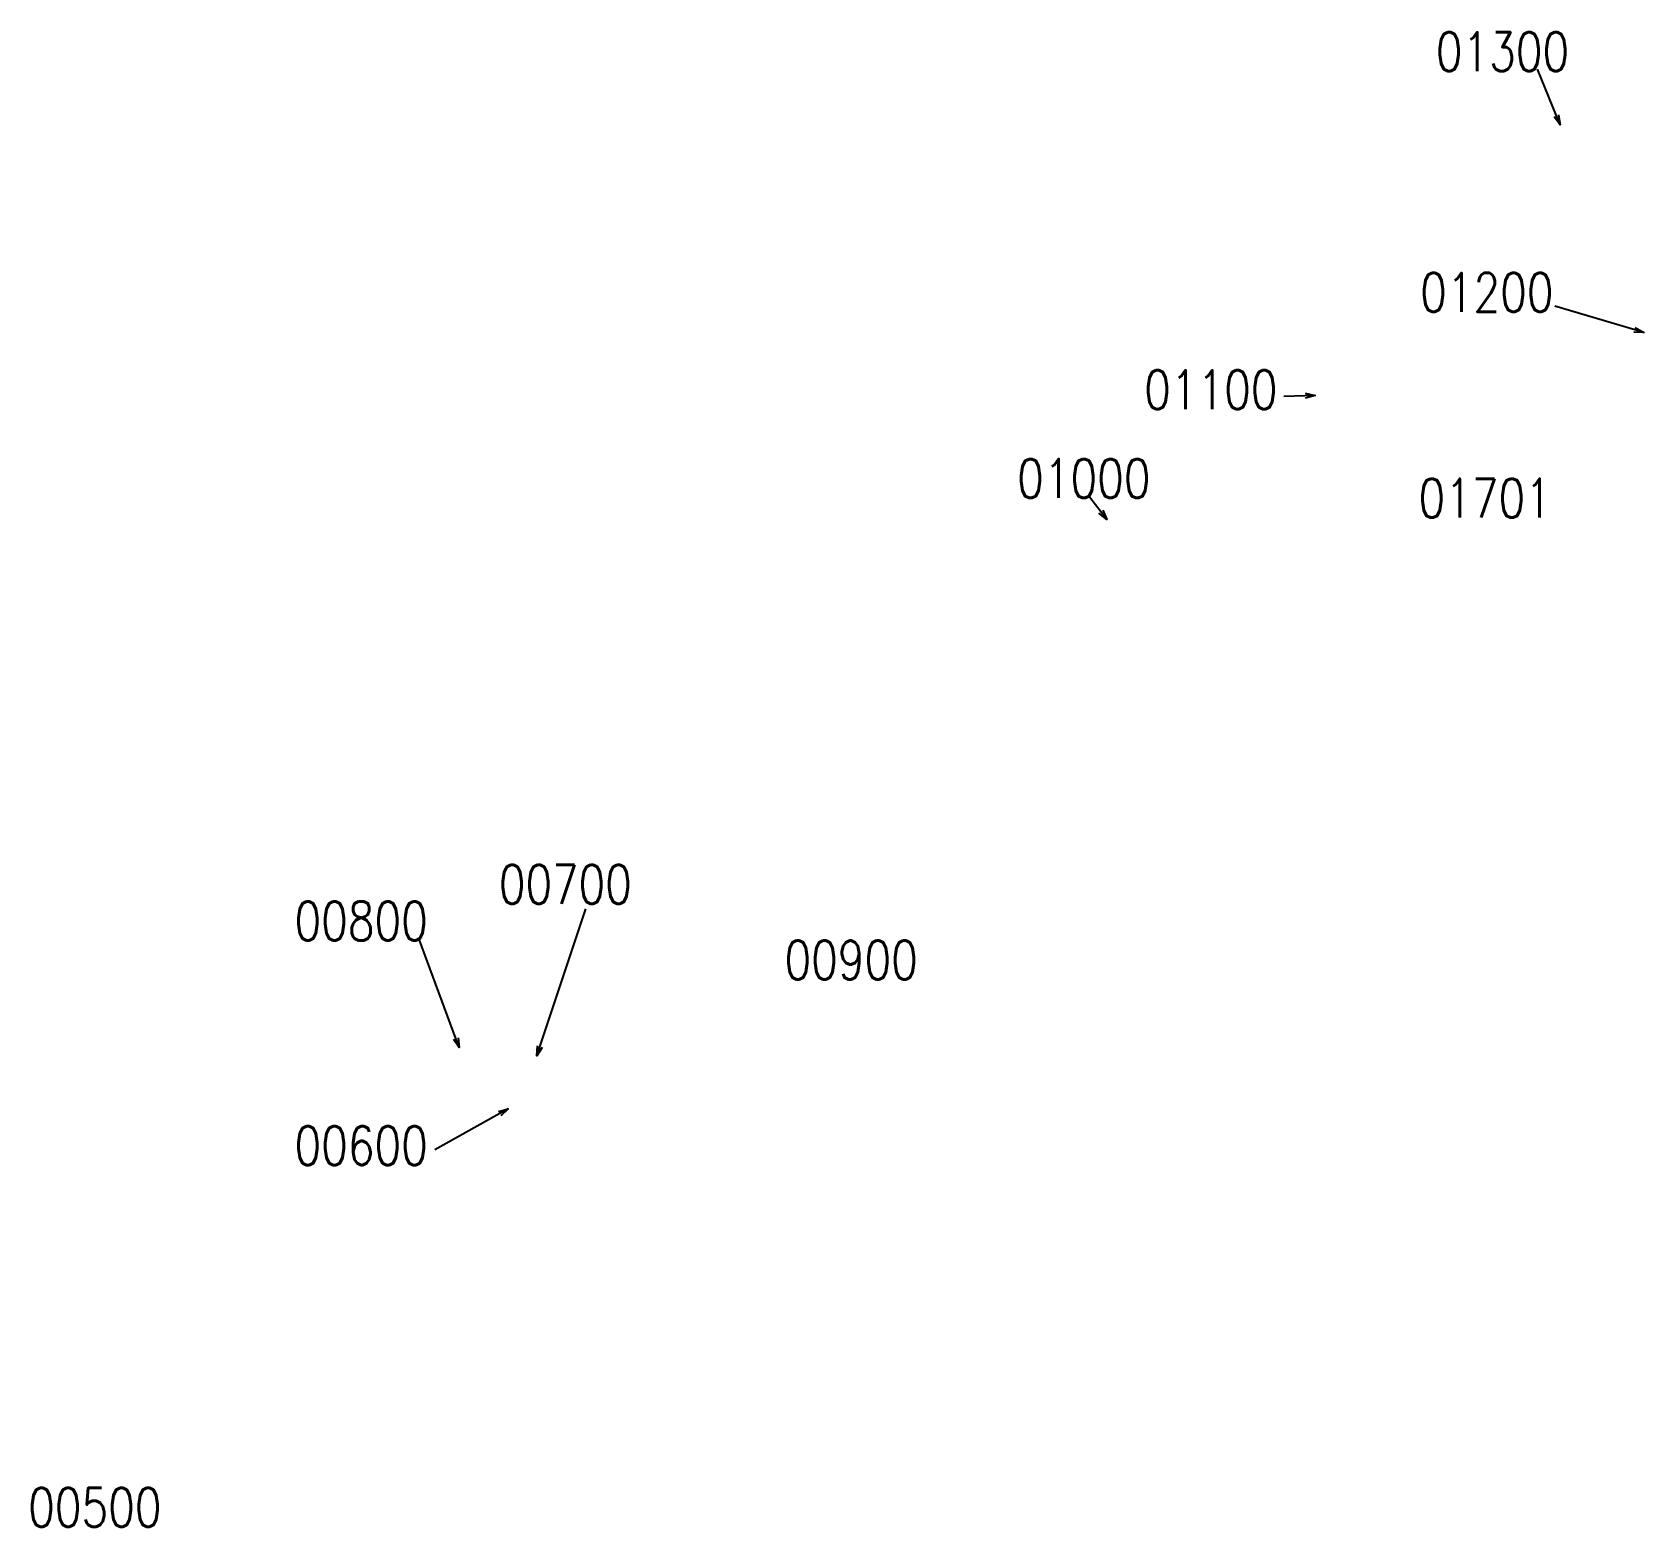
# Model space of a CAD drawing. Header units: metres. Extents: x 615852 to 659911, y 1301217 to 1325118.
# Drawn here: x 651592 to 652421, y 1317872 to 1318641 of the extents above; entities that cross this region are included whole.
import ezdxf
from ezdxf.enums import TextEntityAlignment as Align

# ---------------------------------------------------------------- set-up
doc = ezdxf.new("R2010")
doc.units = ezdxf.units.M
doc.layers.add('41', color=1, linetype='Continuous')
doc.styles.add('ROMANS', font='ROMANS', dxfattribs={"height": 0.2})

msp = doc.modelspace()

# ---------------------------------------------------------------- texts
at = {"layer": '41', "color": 7, "linetype": 'Continuous', "style": 'ROMANS', "width": 0.8}
for s, p in [('01300', (652348.47873, 1318631.40333)), ('01200', (652340.39773, 1318507.43333)), ('01100', (652198.40273, 1318457.29333)), ('01000', (652132.99673, 1318411.56133)), ('01701', (652339.50073, 1318401.42933)), ('00700', (651866.11973, 1318202.61033)), ('00800', (651761.04973, 1318183.68633)), ('00900', (652013.19073, 1318163.63133)), ('00600', (651761.04973, 1318068.03933)), ('00500', (651623.95773, 1317881.75133))]:
    msp.add_text(s, height=20, dxfattribs=at).set_placement(p, align=Align.MIDDLE)

# ---------------------------------------------------------------- linework, layer by layer
at = {"layer": '41', "color": 7, "linetype": 'Continuous'}
for p, q in [((652378.10573, 1318593.67333), (652366.43473, 1318622.42033)), ((652421.19973, 1318486.77133), (652375.41173, 1318500.24633)), ((652251.98773, 1318454.40233), (652235.96473, 1318453.87733)), ((652144.81673, 1318390.53433), (652136.14873, 1318401.83633)), ((651851.40973, 1318114.29833), (651876.62673, 1318189.99433)), ((651811.48373, 1318118.50333), (651790.46973, 1318175.27533)), ((651836.69973, 1318086.96333), (651798.87473, 1318065.93633))]:
    msp.add_line(p, q, dxfattribs=at)
for points in [[(652377.38273, 1318598.77633), (652378.10573, 1318593.67333), (652375.06673, 1318597.83633)], [(652416.75573, 1318489.38233), (652421.19973, 1318486.77133), (652416.04973, 1318486.98333)], [(652246.94973, 1318455.48833), (652251.98773, 1318454.40233), (652247.03173, 1318452.98933)], [(652142.76573, 1318395.26233), (652144.81673, 1318390.53433), (652140.78173, 1318393.74133)], [(651810.92073, 1318123.62633), (651811.48373, 1318118.50333), (651808.57573, 1318122.75833)], [(651854.17573, 1318118.64733), (651851.40973, 1318114.29833), (651851.80373, 1318119.43733)], [(651831.72273, 1318085.62633), (651836.69973, 1318086.96333), (651832.93673, 1318083.44133)]]:
    msp.add_lwpolyline(points, dxfattribs=at)

msp.set_redraw_order([(e.dxf.handle, doc.entitydb.next_handle()) for e in msp.query("TEXT MTEXT ATTDEF DIMENSION ARC_DIMENSION")])  # texts and dimensions are drawn at this point

doc.saveas('drawing.dxf')
